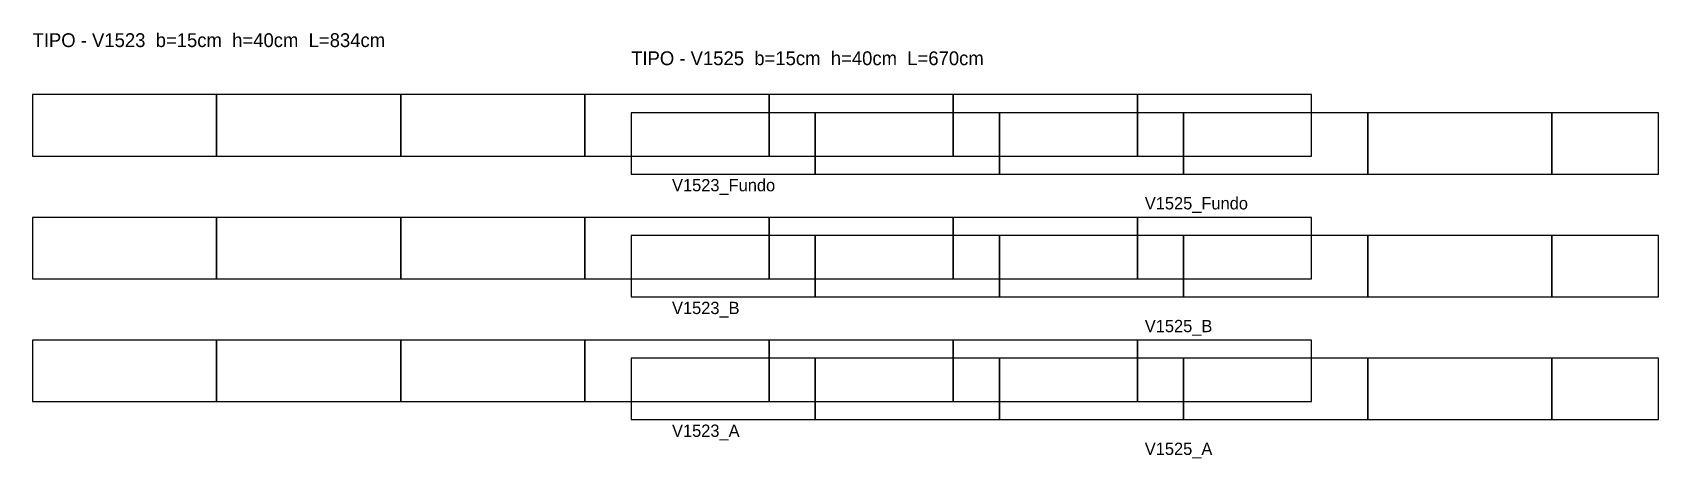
# Model space of a CAD drawing. Header units: metres. Extents: x -378 to 9631, y -10925 to 13375.
# Drawn here: x 6585 to 7644, y 13097 to 13375 of the extents above; entities that cross this region are included whole.
import ezdxf

# ---------------------------------------------------------------- set-up
doc = ezdxf.new("R2010")
doc.units = ezdxf.units.M

msp = doc.modelspace()

# ---------------------------------------------------------------- texts
at = {"layer": 'NOMENCLATURA', "char_height": 9, "attachment_point": 1}
for s, insert in [('TIPO - V1523  b=15cm  h=40cm  L=834cm', (6584.67, 13374.19)), ('TIPO - V1525  b=15cm  h=40cm  L=670cm', (6974.77, 13362.4))]:
    msp.add_mtext(s, dxfattribs=dict(at, insert=insert))
at = {"layer": 'Texto Secao', "char_height": 8, "attachment_point": 1}
for s, insert in [('V1523_Fundo', (7001.42, 13279.19)), ('V1525_Fundo', (7309.52, 13267.4)), ('V1523_B', (7001.42, 13199.19)), ('V1525_B', (7309.52, 13187.4)), ('V1523_A', (7001.42, 13119.19)), ('V1525_A', (7309.52, 13107.4))]:
    msp.add_mtext(s, dxfattribs=dict(at, insert=insert))

# ---------------------------------------------------------------- linework, layer by layer
at = {"layer": 'Paineis'}
for points in [[(6584.67, 13294.19), (6704.67, 13294.19), (6704.67, 13334.19), (6584.67, 13334.19)], [(6704.67, 13294.19), (6824.67, 13294.19), (6824.67, 13334.19), (6704.67, 13334.19)], [(6824.67, 13294.19), (6944.67, 13294.19), (6944.67, 13334.19), (6824.67, 13334.19)], [(6944.67, 13294.19), (7064.67, 13294.19), (7064.67, 13334.19), (6944.67, 13334.19)], [(7064.67, 13294.19), (7184.67, 13294.19), (7184.67, 13334.19), (7064.67, 13334.19)], [(7184.67, 13294.19), (7304.67, 13294.19), (7304.67, 13334.19), (7184.67, 13334.19)], [(7304.67, 13294.19), (7418.17, 13294.19), (7418.17, 13334.19), (7304.67, 13334.19)], [(6974.77, 13282.4), (7094.77, 13282.4), (7094.77, 13322.4), (6974.77, 13322.4)], [(7094.77, 13282.4), (7214.77, 13282.4), (7214.77, 13322.4), (7094.77, 13322.4)], [(7214.77, 13282.4), (7334.77, 13282.4), (7334.77, 13322.4), (7214.77, 13322.4)], [(7334.77, 13282.4), (7454.77, 13282.4), (7454.77, 13322.4), (7334.77, 13322.4)], [(7454.77, 13282.4), (7574.77, 13282.4), (7574.77, 13322.4), (7454.77, 13322.4)], [(7574.77, 13282.4), (7644.27, 13282.4), (7644.27, 13322.4), (7574.77, 13322.4)], [(6584.67, 13214.19), (6704.67, 13214.19), (6704.67, 13254.19), (6584.67, 13254.19)], [(6704.67, 13214.19), (6824.67, 13214.19), (6824.67, 13254.19), (6704.67, 13254.19)], [(6824.67, 13214.19), (6944.67, 13214.19), (6944.67, 13254.19), (6824.67, 13254.19)], [(6944.67, 13214.19), (7064.67, 13214.19), (7064.67, 13254.19), (6944.67, 13254.19)], [(7064.67, 13214.19), (7184.67, 13214.19), (7184.67, 13254.19), (7064.67, 13254.19)], [(7184.67, 13214.19), (7304.67, 13214.19), (7304.67, 13254.19), (7184.67, 13254.19)], [(7304.67, 13214.19), (7418.17, 13214.19), (7418.17, 13254.19), (7304.67, 13254.19)], [(6974.77, 13202.4), (7094.77, 13202.4), (7094.77, 13242.4), (6974.77, 13242.4)], [(7094.77, 13202.4), (7214.77, 13202.4), (7214.77, 13242.4), (7094.77, 13242.4)], [(7214.77, 13202.4), (7334.77, 13202.4), (7334.77, 13242.4), (7214.77, 13242.4)], [(7334.77, 13202.4), (7454.77, 13202.4), (7454.77, 13242.4), (7334.77, 13242.4)], [(7454.77, 13202.4), (7574.77, 13202.4), (7574.77, 13242.4), (7454.77, 13242.4)], [(7574.77, 13202.4), (7644.27, 13202.4), (7644.27, 13242.4), (7574.77, 13242.4)], [(6584.67, 13134.19), (6704.67, 13134.19), (6704.67, 13174.19), (6584.67, 13174.19)], [(6704.67, 13134.19), (6824.67, 13134.19), (6824.67, 13174.19), (6704.67, 13174.19)], [(6824.67, 13134.19), (6944.67, 13134.19), (6944.67, 13174.19), (6824.67, 13174.19)], [(6944.67, 13134.19), (7064.67, 13134.19), (7064.67, 13174.19), (6944.67, 13174.19)], [(7064.67, 13134.19), (7184.67, 13134.19), (7184.67, 13174.19), (7064.67, 13174.19)], [(7184.67, 13134.19), (7304.67, 13134.19), (7304.67, 13174.19), (7184.67, 13174.19)], [(7304.67, 13134.19), (7418.17, 13134.19), (7418.17, 13174.19), (7304.67, 13174.19)], [(6974.77, 13122.4), (7094.77, 13122.4), (7094.77, 13162.4), (6974.77, 13162.4)], [(7094.77, 13122.4), (7214.77, 13122.4), (7214.77, 13162.4), (7094.77, 13162.4)], [(7214.77, 13122.4), (7334.77, 13122.4), (7334.77, 13162.4), (7214.77, 13162.4)], [(7334.77, 13122.4), (7454.77, 13122.4), (7454.77, 13162.4), (7334.77, 13162.4)], [(7454.77, 13122.4), (7574.77, 13122.4), (7574.77, 13162.4), (7454.77, 13162.4)], [(7574.77, 13122.4), (7644.27, 13122.4), (7644.27, 13162.4), (7574.77, 13162.4)]]:
    msp.add_lwpolyline(points, close=True, dxfattribs=at)

msp.set_redraw_order([(e.dxf.handle, doc.entitydb.next_handle()) for e in msp.query("TEXT MTEXT ATTDEF DIMENSION ARC_DIMENSION")])  # texts and dimensions are drawn at this point

doc.saveas('drawing.dxf')
